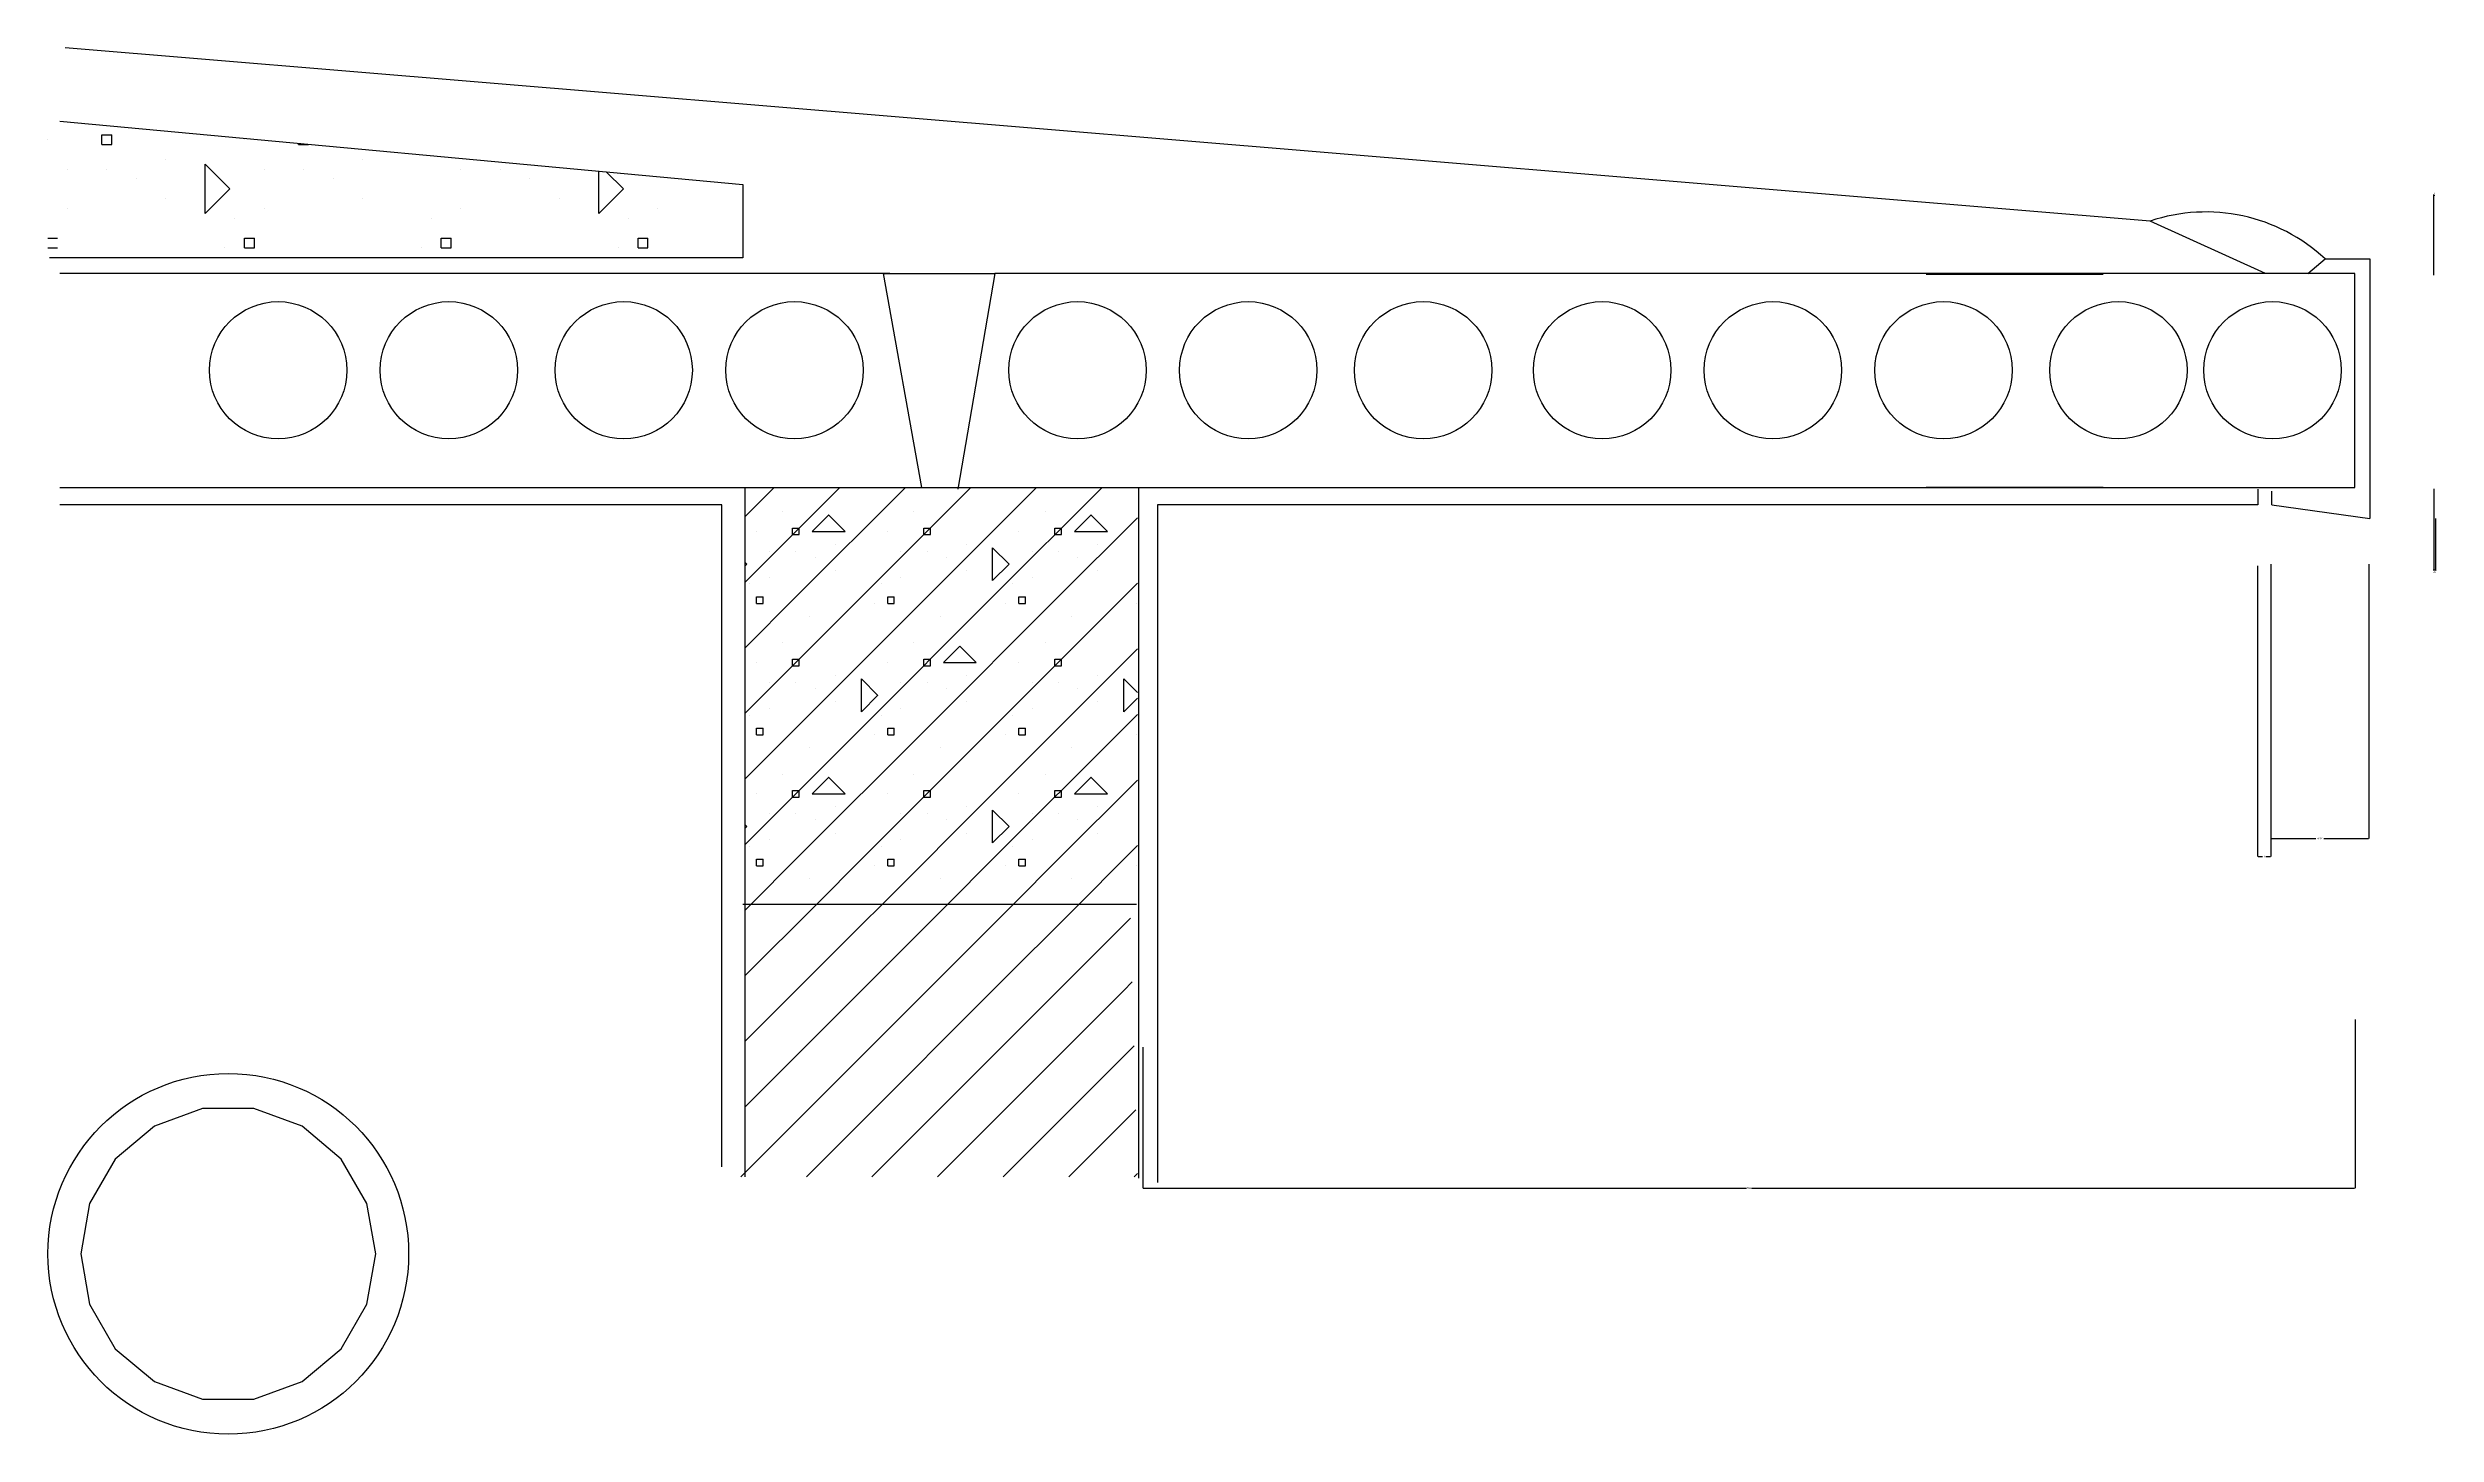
# Model space of a CAD drawing. Header units: metres. Extents: x 18504 to 19961, y 9100 to 9945.
import ezdxf

# ---------------------------------------------------------------- set-up
doc = ezdxf.new("R2010")
doc.units = ezdxf.units.M
doc.layers.add('DIM', color=3, linetype='Continuous')
doc.layers.add('PUB_DIM', color=3, linetype='Continuous')
doc.dimstyles.get("Standard").update_dxf_attribs({"dimtxt": 2.5, "dimasz": 2.5, "dimexe": 1.25, "dimexo": 0.625, "dimtad": 1, "dimcen": 2.5, "dimazin": 3, "dimtfac": 1, "dimtmove": 0, "dimatfit": 3})

# ---------------------------------------------------------------- blocks, each defined once
blk = doc.blocks.new('*D1')
for p, q in [((19911.41, 9352.54), (19911.41, 9249.65)), ((19172.09, 9335.61), (19172.09, 9249.65)), ((19172.34, 9249.65), (19540.25, 9249.65)), ((19543.25, 9249.65), (19911.16, 9249.65))]:
    blk.add_line(p, q)
at = {"layer": 'Defpoints'}
for p in [(19911.41, 9352.54), (19172.09, 9335.61), (19172.09, 9249.65)]:
    blk.add_point(p, dxfattribs=at)
at = {"layer": 'PUB_DIM', "insert": (19541.75, 9249.65), "char_height": 1, "attachment_point": 5}
blk.add_mtext('750', dxfattribs=at)
blk = doc.blocks.new('*D2')
for p, q in [((19959.28, 9855.21), (19959.03, 9855.21)), ((19959.53, 9806.4), (19959.53, 9855.21)), ((19959.53, 9816.34), (19959.53, 9855.21)), ((19959.53, 9855.21), (19959.53, 9855.21)), ((19959.78, 9855.21), (19960.03, 9855.21))]:
    blk.add_line(p, q)
at = {"layer": 'Defpoints'}
for p in [(19959.53, 9855.21), (19959.53, 9816.34), (19959.53, 9806.4)]:
    blk.add_point(p, dxfattribs=at)
at = {"layer": 'PUB_DIM', "insert": (19959.53, 9856.335), "char_height": 1, "attachment_point": 5}
blk.add_mtext('15', dxfattribs=at)
blk = doc.blocks.new('*D3')
for p, q in [((19852.01, 9629.22), (19852.01, 9451.83)), ((19860.14, 9629.22), (19860.14, 9451.83)), ((19852.26, 9451.83), (19855.075, 9451.83)), ((19857.075, 9451.83), (19859.89, 9451.83))]:
    blk.add_line(p, q)
at = {"layer": 'Defpoints'}
for p in [(19852.01, 9629.22), (19860.14, 9629.22), (19852.01, 9451.83)]:
    blk.add_point(p, dxfattribs=at)
at = {"layer": 'PUB_DIM', "insert": (19856.075, 9451.83), "char_height": 1, "attachment_point": 5}
blk.add_mtext('10', dxfattribs=at)
blk = doc.blocks.new('*D4')
for p, q in [((19860.14, 9630.12), (19860.14, 9462.91)), ((19919.78, 9630.12), (19919.78, 9462.91)), ((19860.39, 9462.91), (19887.46, 9462.91)), ((19892.46, 9462.91), (19919.53, 9462.91))]:
    blk.add_line(p, q)
at = {"layer": 'Defpoints'}
for p in [(19860.14, 9630.12), (19919.78, 9630.12), (19860.14, 9462.91)]:
    blk.add_point(p, dxfattribs=at)
at = {"layer": 'PUB_DIM', "insert": (19889.96, 9462.91), "char_height": 1, "attachment_point": 5}
blk.add_mtext('59,64', dxfattribs=at)
blk = doc.blocks.new('*D5')
for p, q in [((19959.53, 9676.22), (19959.53, 9626.5)), ((19960.43, 9658.14), (19960.43, 9626.5)), ((19959.28, 9626.5), (19959.03, 9626.5)), ((19960.43, 9626.5), (19959.53, 9626.5)), ((19960.68, 9626.5), (19960.93, 9626.5))]:
    blk.add_line(p, q)
at = {"layer": 'Defpoints'}
for p in [(19959.53, 9676.22), (19960.43, 9658.14), (19960.43, 9626.5)]:
    blk.add_point(p, dxfattribs=at)
at = {"layer": 'PUB_DIM', "insert": (19959.98, 9625.375), "char_height": 1, "attachment_point": 5}
blk.add_mtext('30.', dxfattribs=at)

msp = doc.modelspace()

# ---------------------------------------------------------------- linework, layer by layer
for p, q in [((18511.77, 9900.29), (18928.11, 9861.84)), ((18537.32, 9886.12), (18537.32, 9892.12)), ((18537.32, 9892.12), (18543.32, 9892.12)), ((18543.32, 9886.12), (18543.32, 9892.12)), ((18504.32, 9889.12), (18504.32, 9889.12)), ((18537.32, 9886.12), (18543.32, 9886.12)), ((18576.32, 9877.12), (18576.32, 9877.12)), ((18624.32, 9889.12), (18624.32, 9889.12)), ((18657.32, 9886.12), (18657.32, 9886.85)), ((18657.32, 9886.12), (18663.32, 9886.12)), ((18663.32, 9886.12), (18663.32, 9886.29)), ((18696.32, 9877.12), (18696.32, 9877.12)), ((18516.32, 9871.12), (18516.32, 9871.12)), ((18540.32, 9871.12), (18540.32, 9871.12)), ((18558.32, 9865.12), (18558.32, 9865.12)), ((18600.32, 9844.12), (18600.32, 9874.12)), ((18600.32, 9874.12), (18615.38, 9859.05)), ((18636.32, 9871.12), (18636.32, 9871.12)), ((18660.32, 9871.12), (18660.32, 9871.12)), ((18678.32, 9865.12), (18678.32, 9865.12)), ((18756.32, 9871.12), (18756.32, 9871.12)), ((18780.32, 9871.12), (18780.32, 9871.12)), ((18798.32, 9865.12), (18798.32, 9865.12)), ((18840.32, 9844.12), (18840.32, 9869.95)), ((18844.91, 9869.52), (18855.38, 9859.05)), ((18928.11, 9861.84), (18928.11, 9816.99)), ((18516.32, 9847.12), (18516.32, 9847.12)), ((18576.32, 9853.12), (18576.32, 9853.12)), ((18600.32, 9844.12), (18615.38, 9859.18)), ((18636.32, 9847.12), (18636.32, 9847.12)), ((18696.32, 9853.12), (18696.32, 9853.12)), ((18756.32, 9847.12), (18756.32, 9847.12)), ((18816.32, 9853.12), (18816.32, 9853.12)), ((18840.32, 9844.12), (18855.38, 9859.18)), ((18876.32, 9847.12), (18876.32, 9847.12)), ((18618.32, 9841.12), (18618.32, 9841.12)), ((18738.32, 9841.12), (18738.32, 9841.12)), ((18858.32, 9841.12), (18858.32, 9841.12)), ((19856.86, 9807.38), (19786.4, 9839.42)), ((18504.32, 9829.12), (18510.32, 9829.12)), ((18504.32, 9823.12), (18510.32, 9823.12)), ((18612.32, 9823.12), (18612.32, 9823.12)), ((18624.32, 9829.12), (18630.32, 9829.12)), ((18624.32, 9823.12), (18624.32, 9829.12)), ((18624.32, 9823.12), (18630.32, 9823.12)), ((18630.32, 9823.12), (18630.32, 9829.12)), ((18732.32, 9823.12), (18732.32, 9823.12)), ((18744.32, 9829.12), (18750.32, 9829.12)), ((18744.32, 9823.12), (18744.32, 9829.12)), ((18744.32, 9823.12), (18750.32, 9823.12)), ((18750.32, 9823.12), (18750.32, 9829.12)), ((18852.32, 9823.12), (18852.32, 9823.12)), ((18864.32, 9829.12), (18870.32, 9829.12)), ((18864.32, 9823.12), (18864.32, 9829.12)), ((18864.32, 9823.12), (18870.32, 9823.12)), ((18870.32, 9823.12), (18870.32, 9829.12)), ((18928.11, 9816.99), (18505.37, 9816.99)), ((19014, 9807.38), (19081.83, 9807.38)), ((19649.95, 9807.07), (19757.79, 9807.07)), ((19882.64, 9807.38), (19893.15, 9816.38)), ((19893.15, 9816.38), (19920.46, 9816.38)), ((19911.3, 9677), (19911.3, 9807.38)), ((19920.46, 9816.38), (19920.46, 9658.03)), ((18929.41, 9677), (18929.41, 9422.94)), ((18929.41, 9619.07), (18987.35, 9677)), ((18929.41, 9659.07), (18947.35, 9677)), ((18960.56, 9610.21), (19027.35, 9677)), ((19000.56, 9610.21), (19067.35, 9677)), ((19080.56, 9650.21), (19107.35, 9677)), ((19080.56, 9610.21), (19147.35, 9677)), ((19757.79, 9677), (19649.95, 9677)), ((19852.18, 9675.86), (19852.18, 9666.42)), ((19860.58, 9666.42), (19860.58, 9674.81)), ((18915.3, 9666.42), (18511.77, 9666.42)), ((18915.3, 9262.76), (18915.3, 9666.42)), ((18952.56, 9662.21), (18952.56, 9662.21)), ((18970.56, 9650.21), (18980.6, 9660.25)), ((18990.56, 9650.21), (18980.52, 9660.25)), ((19032.56, 9662.21), (19032.56, 9662.21)), ((19112.56, 9662.21), (19112.56, 9662.21)), ((19120.56, 9610.21), (19168.91, 9658.56)), ((19130.56, 9650.21), (19140.6, 9660.25)), ((19150.56, 9650.21), (19140.52, 9660.25)), ((19852.18, 9666.42), (19181.11, 9666.42)), ((19181.11, 9666.42), (19181.11, 9253.15)), ((19860.58, 9666.42), (19920.46, 9658.03)), ((18936.56, 9650.21), (18936.56, 9650.21)), ((18958.56, 9652.21), (18962.56, 9652.21)), ((18958.56, 9648.21), (18958.56, 9652.21)), ((18958.56, 9648.21), (18962.56, 9648.21)), ((18962.56, 9648.21), (18962.56, 9652.21)), ((18970.56, 9650.21), (18990.56, 9650.21)), ((19000.56, 9570.21), (19080.56, 9650.21)), ((19016.56, 9650.21), (19016.56, 9650.21)), ((19038.56, 9652.21), (19042.56, 9652.21)), ((19038.56, 9648.21), (19038.56, 9652.21)), ((19038.56, 9648.21), (19042.56, 9648.21)), ((19042.56, 9648.21), (19042.56, 9652.21)), ((19080.56, 9650.21), (19080.56, 9650.21)), ((19096.56, 9650.21), (19096.56, 9650.21)), ((19118.56, 9652.21), (19122.56, 9652.21)), ((19118.56, 9648.21), (19118.56, 9652.21)), ((19118.56, 9648.21), (19122.56, 9648.21)), ((19122.56, 9648.21), (19122.56, 9652.21)), ((19130.56, 9650.21), (19150.56, 9650.21)), ((18929.41, 9631.36), (18930.6, 9630.17)), ((18929.41, 9629.07), (18930.6, 9630.25)), ((18944.56, 9638.21), (18944.56, 9638.21)), ((18960.56, 9638.21), (18960.56, 9638.21)), ((18972.56, 9634.21), (18972.56, 9634.21)), ((18984.56, 9642.21), (18984.56, 9642.21)), ((19024.56, 9638.21), (19024.56, 9638.21)), ((19040.56, 9638.21), (19040.56, 9638.21)), ((19052.56, 9634.21), (19052.56, 9634.21)), ((19064.56, 9642.21), (19064.56, 9642.21)), ((19080.56, 9640.21), (19090.6, 9630.17)), ((19080.56, 9620.21), (19080.56, 9640.21)), ((19080.56, 9620.21), (19090.6, 9630.25)), ((19104.56, 9638.21), (19104.56, 9638.21)), ((19120.56, 9638.21), (19120.56, 9638.21)), ((19132.56, 9634.21), (19132.56, 9634.21)), ((19144.56, 9642.21), (19144.56, 9642.21)), ((18932.56, 9618.21), (18932.56, 9618.21)), ((18944.56, 9622.21), (18944.56, 9622.21)), ((18984.56, 9626.21), (18984.56, 9626.21)), ((19012.56, 9618.21), (19012.56, 9618.21)), ((19024.56, 9622.21), (19024.56, 9622.21)), ((19064.56, 9626.21), (19064.56, 9626.21)), ((19092.56, 9618.21), (19092.56, 9618.21)), ((19104.56, 9622.21), (19104.56, 9622.21)), ((19144.56, 9626.21), (19144.56, 9626.21)), ((19160.56, 9610.21), (19168.91, 9618.56)), ((18929.41, 9539.07), (19000.56, 9610.21)), ((18929.41, 9579.07), (18960.56, 9610.21)), ((18936.56, 9606.21), (18936.56, 9610.21)), ((18936.56, 9610.21), (18940.56, 9610.21)), ((18936.56, 9606.21), (18940.56, 9606.21)), ((18940.56, 9606.21), (18940.56, 9610.21)), ((18960.56, 9610.21), (18960.56, 9610.21)), ((19000.56, 9530.21), (19080.56, 9610.21)), ((19000.56, 9610.21), (19000.56, 9610.21)), ((19008.56, 9606.21), (19008.56, 9606.21)), ((19016.56, 9606.21), (19016.56, 9610.21)), ((19016.56, 9610.21), (19020.56, 9610.21)), ((19016.56, 9606.21), (19020.56, 9606.21)), ((19020.56, 9606.21), (19020.56, 9610.21)), ((19040.56, 9530.21), (19120.56, 9610.21)), ((19080.56, 9530.21), (19160.56, 9610.21)), ((19080.56, 9610.21), (19080.56, 9610.21)), ((19088.56, 9606.21), (19088.56, 9606.21)), ((19096.56, 9606.21), (19096.56, 9610.21)), ((19096.56, 9610.21), (19100.56, 9610.21)), ((19096.56, 9606.21), (19100.56, 9606.21)), ((19100.56, 9606.21), (19100.56, 9610.21)), ((19120.56, 9610.21), (19120.56, 9610.21)), ((19160.56, 9610.21), (19160.56, 9610.21)), ((19168.56, 9606.21), (19168.56, 9606.21)), ((18968.56, 9598.21), (18968.56, 9598.21)), ((19048.56, 9598.21), (19048.56, 9598.21)), ((19128.56, 9598.21), (19128.56, 9598.21)), ((18929.41, 9499.07), (19000.56, 9570.21)), ((18936.56, 9570.21), (18936.56, 9570.21)), ((18952.56, 9582.21), (18952.56, 9582.21)), ((18958.56, 9572.21), (18962.56, 9572.21)), ((18958.56, 9568.21), (18958.56, 9572.21)), ((18962.56, 9568.21), (18962.56, 9572.21)), ((19000.56, 9570.21), (19000.56, 9570.21)), ((19016.56, 9570.21), (19016.56, 9570.21)), ((19032.56, 9582.21), (19032.56, 9582.21)), ((19038.56, 9572.21), (19042.56, 9572.21)), ((19038.56, 9568.21), (19038.56, 9572.21)), ((19042.56, 9568.21), (19042.56, 9572.21)), ((19050.56, 9570.21), (19060.6, 9580.25)), ((19050.56, 9570.21), (19070.56, 9570.21)), ((19070.56, 9570.21), (19060.52, 9580.25)), ((19080.56, 9490.21), (19160.56, 9570.21)), ((19096.56, 9570.21), (19096.56, 9570.21)), ((19112.56, 9582.21), (19112.56, 9582.21)), ((19118.56, 9572.21), (19122.56, 9572.21)), ((19118.56, 9568.21), (19118.56, 9572.21)), ((19122.56, 9568.21), (19122.56, 9572.21)), ((19160.56, 9570.21), (19168.91, 9578.56)), ((19160.56, 9570.21), (19160.56, 9570.21)), ((18944.56, 9558.21), (18944.56, 9558.21)), ((18958.56, 9568.21), (18962.56, 9568.21)), ((18960.56, 9558.21), (18960.56, 9558.21)), ((18984.56, 9562.21), (18984.56, 9562.21)), ((19000.56, 9560.21), (19010.6, 9550.17)), ((19000.56, 9540.21), (19000.56, 9560.21)), ((19024.56, 9558.21), (19024.56, 9558.21)), ((19038.56, 9568.21), (19042.56, 9568.21)), ((19040.56, 9558.21), (19040.56, 9558.21)), ((19064.56, 9562.21), (19064.56, 9562.21)), ((19104.56, 9558.21), (19104.56, 9558.21)), ((19118.56, 9568.21), (19122.56, 9568.21)), ((19120.56, 9558.21), (19120.56, 9558.21)), ((19144.56, 9562.21), (19144.56, 9562.21)), ((19160.56, 9560.21), (19168.91, 9551.87)), ((19160.56, 9540.21), (19160.56, 9560.21)), ((18944.56, 9542.21), (18944.56, 9542.21)), ((18972.56, 9554.21), (18972.56, 9554.21)), ((18984.56, 9546.21), (18984.56, 9546.21)), ((19000.56, 9540.21), (19010.6, 9550.25)), ((19024.56, 9542.21), (19024.56, 9542.21)), ((19052.56, 9554.21), (19052.56, 9554.21)), ((19064.56, 9546.21), (19064.56, 9546.21)), ((19104.56, 9542.21), (19104.56, 9542.21)), ((19132.56, 9554.21), (19132.56, 9554.21)), ((19144.56, 9546.21), (19144.56, 9546.21)), ((19160.56, 9540.21), (19168.91, 9548.56)), ((18929.41, 9459.07), (19000.56, 9530.21)), ((18932.56, 9538.21), (18932.56, 9538.21)), ((18936.56, 9526.21), (18936.56, 9530.21)), ((18936.56, 9530.21), (18940.56, 9530.21)), ((18940.56, 9526.21), (18940.56, 9530.21)), ((18960.56, 9450.21), (19040.56, 9530.21)), ((19000.56, 9450.21), (19080.56, 9530.21)), ((19000.56, 9530.21), (19000.56, 9530.21)), ((19012.56, 9538.21), (19012.56, 9538.21)), ((19016.56, 9526.21), (19016.56, 9530.21)), ((19016.56, 9530.21), (19020.56, 9530.21)), ((19020.56, 9526.21), (19020.56, 9530.21)), ((19040.56, 9530.21), (19040.56, 9530.21)), ((19080.56, 9450.21), (19160.56, 9530.21)), ((19080.56, 9530.21), (19080.56, 9530.21)), ((19092.56, 9538.21), (19092.56, 9538.21)), ((19096.56, 9526.21), (19096.56, 9530.21)), ((19096.56, 9530.21), (19100.56, 9530.21)), ((19100.56, 9526.21), (19100.56, 9530.21)), ((19160.56, 9530.21), (19168.91, 9538.56)), ((19160.56, 9530.21), (19160.56, 9530.21)), ((18936.56, 9526.21), (18940.56, 9526.21)), ((18968.56, 9518.21), (18968.56, 9518.21)), ((19008.56, 9526.21), (19008.56, 9526.21)), ((19016.56, 9526.21), (19020.56, 9526.21)), ((19048.56, 9518.21), (19048.56, 9518.21)), ((19088.56, 9526.21), (19088.56, 9526.21)), ((19096.56, 9526.21), (19100.56, 9526.21)), ((19128.56, 9518.21), (19128.56, 9518.21)), ((19168.56, 9526.21), (19168.56, 9526.21)), ((18952.56, 9502.21), (18952.56, 9502.21)), ((18970.56, 9490.21), (18980.6, 9500.25)), ((18990.56, 9490.21), (18980.52, 9500.25)), ((19032.56, 9502.21), (19032.56, 9502.21)), ((19112.56, 9502.21), (19112.56, 9502.21)), ((19120.56, 9450.21), (19168.91, 9498.56)), ((19130.56, 9490.21), (19140.6, 9500.25)), ((19150.56, 9490.21), (19140.52, 9500.25)), ((18936.56, 9490.21), (18936.56, 9490.21)), ((18958.56, 9492.21), (18962.56, 9492.21)), ((18958.56, 9488.21), (18958.56, 9492.21)), ((18958.56, 9488.21), (18962.56, 9488.21)), ((18962.56, 9488.21), (18962.56, 9492.21)), ((18970.56, 9490.21), (18990.56, 9490.21)), ((19013.29, 9422.94), (19080.56, 9490.21)), ((19016.56, 9490.21), (19016.56, 9490.21)), ((19038.56, 9492.21), (19042.56, 9492.21)), ((19038.56, 9488.21), (19038.56, 9492.21)), ((19038.56, 9488.21), (19042.56, 9488.21)), ((19042.56, 9488.21), (19042.56, 9492.21)), ((19080.56, 9490.21), (19080.56, 9490.21)), ((19096.56, 9490.21), (19096.56, 9490.21)), ((19118.56, 9492.21), (19122.56, 9492.21)), ((19118.56, 9488.21), (19118.56, 9492.21)), ((19118.56, 9488.21), (19122.56, 9488.21)), ((19122.56, 9488.21), (19122.56, 9492.21)), ((19130.56, 9490.21), (19150.56, 9490.21)), ((18929.41, 9471.36), (18930.6, 9470.17)), ((18929.41, 9469.07), (18930.6, 9470.25)), ((18944.56, 9478.21), (18944.56, 9478.21)), ((18960.56, 9478.21), (18960.56, 9478.21)), ((18972.56, 9474.21), (18972.56, 9474.21)), ((18984.56, 9482.21), (18984.56, 9482.21)), ((19024.56, 9478.21), (19024.56, 9478.21)), ((19040.56, 9478.21), (19040.56, 9478.21)), ((19052.56, 9474.21), (19052.56, 9474.21)), ((19064.56, 9482.21), (19064.56, 9482.21)), ((19080.56, 9460.21), (19080.56, 9480.21)), ((19080.56, 9480.21), (19090.6, 9470.17)), ((19080.56, 9460.21), (19090.6, 9470.25)), ((19104.56, 9478.21), (19104.56, 9478.21)), ((19120.56, 9478.21), (19120.56, 9478.21)), ((19132.56, 9474.21), (19132.56, 9474.21)), ((19144.56, 9482.21), (19144.56, 9482.21)), ((18932.56, 9458.21), (18932.56, 9458.21)), ((18944.56, 9462.21), (18944.56, 9462.21)), ((18984.56, 9466.21), (18984.56, 9466.21)), ((19012.56, 9458.21), (19012.56, 9458.21)), ((19024.56, 9462.21), (19024.56, 9462.21)), ((19064.56, 9466.21), (19064.56, 9466.21)), ((19092.56, 9458.21), (19092.56, 9458.21)), ((19104.56, 9462.21), (19104.56, 9462.21)), ((19144.56, 9466.21), (19144.56, 9466.21)), ((19160.56, 9450.21), (19168.91, 9458.56)), ((18933.29, 9422.94), (18960.56, 9450.21)), ((18936.56, 9446.21), (18936.56, 9450.21)), ((18936.56, 9450.21), (18940.56, 9450.21)), ((18936.56, 9446.21), (18940.56, 9446.21)), ((18940.56, 9446.21), (18940.56, 9450.21)), ((18960.56, 9450.21), (18960.56, 9450.21)), ((18973.29, 9422.94), (19000.56, 9450.21)), ((19000.56, 9450.21), (19000.56, 9450.21)), ((19008.56, 9446.21), (19008.56, 9446.21)), ((19016.56, 9446.21), (19016.56, 9450.21)), ((19016.56, 9450.21), (19020.56, 9450.21)), ((19016.56, 9446.21), (19020.56, 9446.21)), ((19020.56, 9446.21), (19020.56, 9450.21)), ((19053.29, 9422.94), (19080.56, 9450.21)), ((19080.56, 9450.21), (19080.56, 9450.21)), ((19088.56, 9446.21), (19088.56, 9446.21)), ((19093.29, 9422.94), (19120.56, 9450.21)), ((19096.56, 9446.21), (19096.56, 9450.21)), ((19096.56, 9450.21), (19100.56, 9450.21)), ((19096.56, 9446.21), (19100.56, 9446.21)), ((19100.56, 9446.21), (19100.56, 9450.21)), ((19120.56, 9450.21), (19120.56, 9450.21)), ((19133.29, 9422.94), (19160.56, 9450.21)), ((19160.56, 9450.21), (19160.56, 9450.21)), ((19168.56, 9446.21), (19168.56, 9446.21)), ((18968.56, 9438.21), (18968.56, 9438.21)), ((19048.56, 9438.21), (19048.56, 9438.21)), ((19128.56, 9438.21), (19128.56, 9438.21)), ((18929.41, 9422.94), (18929.41, 9256.61)), ((18929.41, 9379.07), (18973.29, 9422.94)), ((18929.41, 9419.07), (18933.29, 9422.94)), ((18929.41, 9339.07), (19000.56, 9410.21)), ((19000.56, 9410.21), (19013.29, 9422.94)), ((19000.56, 9370.21), (19053.29, 9422.94)), ((19000.56, 9410.21), (19000.56, 9410.21)), ((19040.56, 9370.21), (19093.29, 9422.94)), ((19080.56, 9370.21), (19133.29, 9422.94)), ((19080.56, 9330.21), (19160.56, 9410.21)), ((19160.56, 9410.21), (19164.7, 9414.35)), ((19160.56, 9410.21), (19160.56, 9410.21)), ((18929.41, 9299.07), (19000.56, 9370.21)), ((18960.56, 9290.21), (19040.56, 9370.21)), ((19000.56, 9290.21), (19080.56, 9370.21)), ((19000.56, 9370.21), (19000.56, 9370.21)), ((19040.56, 9370.21), (19040.56, 9370.21)), ((19080.56, 9370.21), (19080.56, 9370.21)), ((19080.56, 9290.21), (19160.56, 9370.21)), ((19160.56, 9370.21), (19165.74, 9375.39)), ((19160.56, 9370.21), (19160.56, 9370.21)), ((19006.96, 9256.61), (19080.56, 9330.21)), ((19080.56, 9330.21), (19080.56, 9330.21)), ((19120.56, 9290.21), (19166.78, 9336.43)), ((19160.56, 9290.21), (19167.82, 9297.47)), ((18926.96, 9256.61), (18960.56, 9290.21)), ((18960.56, 9290.21), (18960.56, 9290.21)), ((18966.96, 9256.61), (19000.56, 9290.21)), ((19000.56, 9290.21), (19000.56, 9290.21)), ((19046.96, 9256.61), (19080.56, 9290.21)), ((19080.56, 9290.21), (19080.56, 9290.21)), ((19086.96, 9256.61), (19120.56, 9290.21)), ((19120.56, 9290.21), (19120.56, 9290.21)), ((19126.96, 9256.61), (19160.56, 9290.21)), ((19160.56, 9290.21), (19160.56, 9290.21)), ((19166.96, 9256.61), (19168.86, 9258.51))]:
    msp.add_line(p, q)
for points in [[(19786.4, 9839.42), (18514.97, 9945.14)], [(19017.78, 9807.38), (18511.77, 9807.38)], [(19037.4, 9676.99), (19014, 9807.38)], [(19081.83, 9807.38), (19059.41, 9676.03)], [(19911.3, 9807.38), (19081.83, 9807.38)], [(18511.77, 9676.99), (19037.4, 9676.99)], [(18929.41, 9677), (18929.41, 9256.61)], [(19004.71, 9677), (19911.3, 9677)], [(19169.7, 9255.68), (19169.7, 9676.93)], [(18928.11, 9422.94), (19168.3, 9422.94)]]:
    msp.add_lwpolyline(points)
for centre in [(18644.82, 9748.46), (18748.92, 9748.46), (18855.56, 9748.46), (18959.67, 9748.46), (19132.33, 9748.46), (19236.43, 9748.46), (19343.08, 9748.46), (19452.26, 9748.46), (19556.36, 9748.46), (19660.47, 9748.46), (19767.11, 9748.46), (19861.06, 9748.46)]:
    msp.add_circle(centre, 41.86)
msp.add_arc((19820.46, 9738.41), 106.59, 47.01, 108.64)
at = {"layer": 'DIM'}
msp.add_lwpolyline([(18704.4, 9209.59), (18698.98, 9240.37), (18683.35, 9267.44), (18659.4, 9287.54), (18630.03, 9298.23), (18598.78, 9298.23), (18569.4, 9287.54), (18545.46, 9267.44), (18529.83, 9240.37), (18524.4, 9209.59), (18529.83, 9178.81), (18545.46, 9151.74), (18569.4, 9131.65), (18598.78, 9120.96), (18630.03, 9120.96), (18659.4, 9131.65), (18683.35, 9151.74), (18698.98, 9178.81), (18704.4, 9209.59)], dxfattribs=at)
msp.add_circle((18614.4, 9209.59), 110, dxfattribs=at)

# ---------------------------------------------------------------- dimensions: what is measured, and where the dimension line sits
at = {"layer": 'PUB_DIM'}
for base, p1, p2, text, picture, middle in [((19959.53, 9855.21), (19959.53, 9806.4), (19959.53, 9816.34), '15', '*D2', (19959.53, 9856.335)), ((19960.43, 9626.5), (19960.43, 9658.14), (19959.53, 9676.22), '30.', '*D5', (19959.98, 9625.375)), ((19852.01, 9451.83), (19852.01, 9629.22), (19860.14, 9629.22), '10', '*D3', (19856.075, 9451.83)), ((19172.09, 9249.65), (19172.09, 9335.61), (19911.41, 9352.54), '750', '*D1', (19541.75, 9249.65))]:
    dim = msp.add_linear_dim(base=base, p1=p1, p2=p2, text=text, dimstyle='Standard', dxfattribs=at)
    dim.commit()
    dim.dimension.update_dxf_attribs({"geometry": picture, "text_midpoint": middle})
dim = msp.add_linear_dim(base=(19860.14, 9462.91), p1=(19860.14, 9630.12), p2=(19919.78, 9630.12), dimstyle='Standard', dxfattribs=at)
dim.commit()
dim.dimension.update_dxf_attribs({"geometry": '*D4', "text_midpoint": (19889.96, 9462.91)})

doc.saveas('drawing.dxf')
